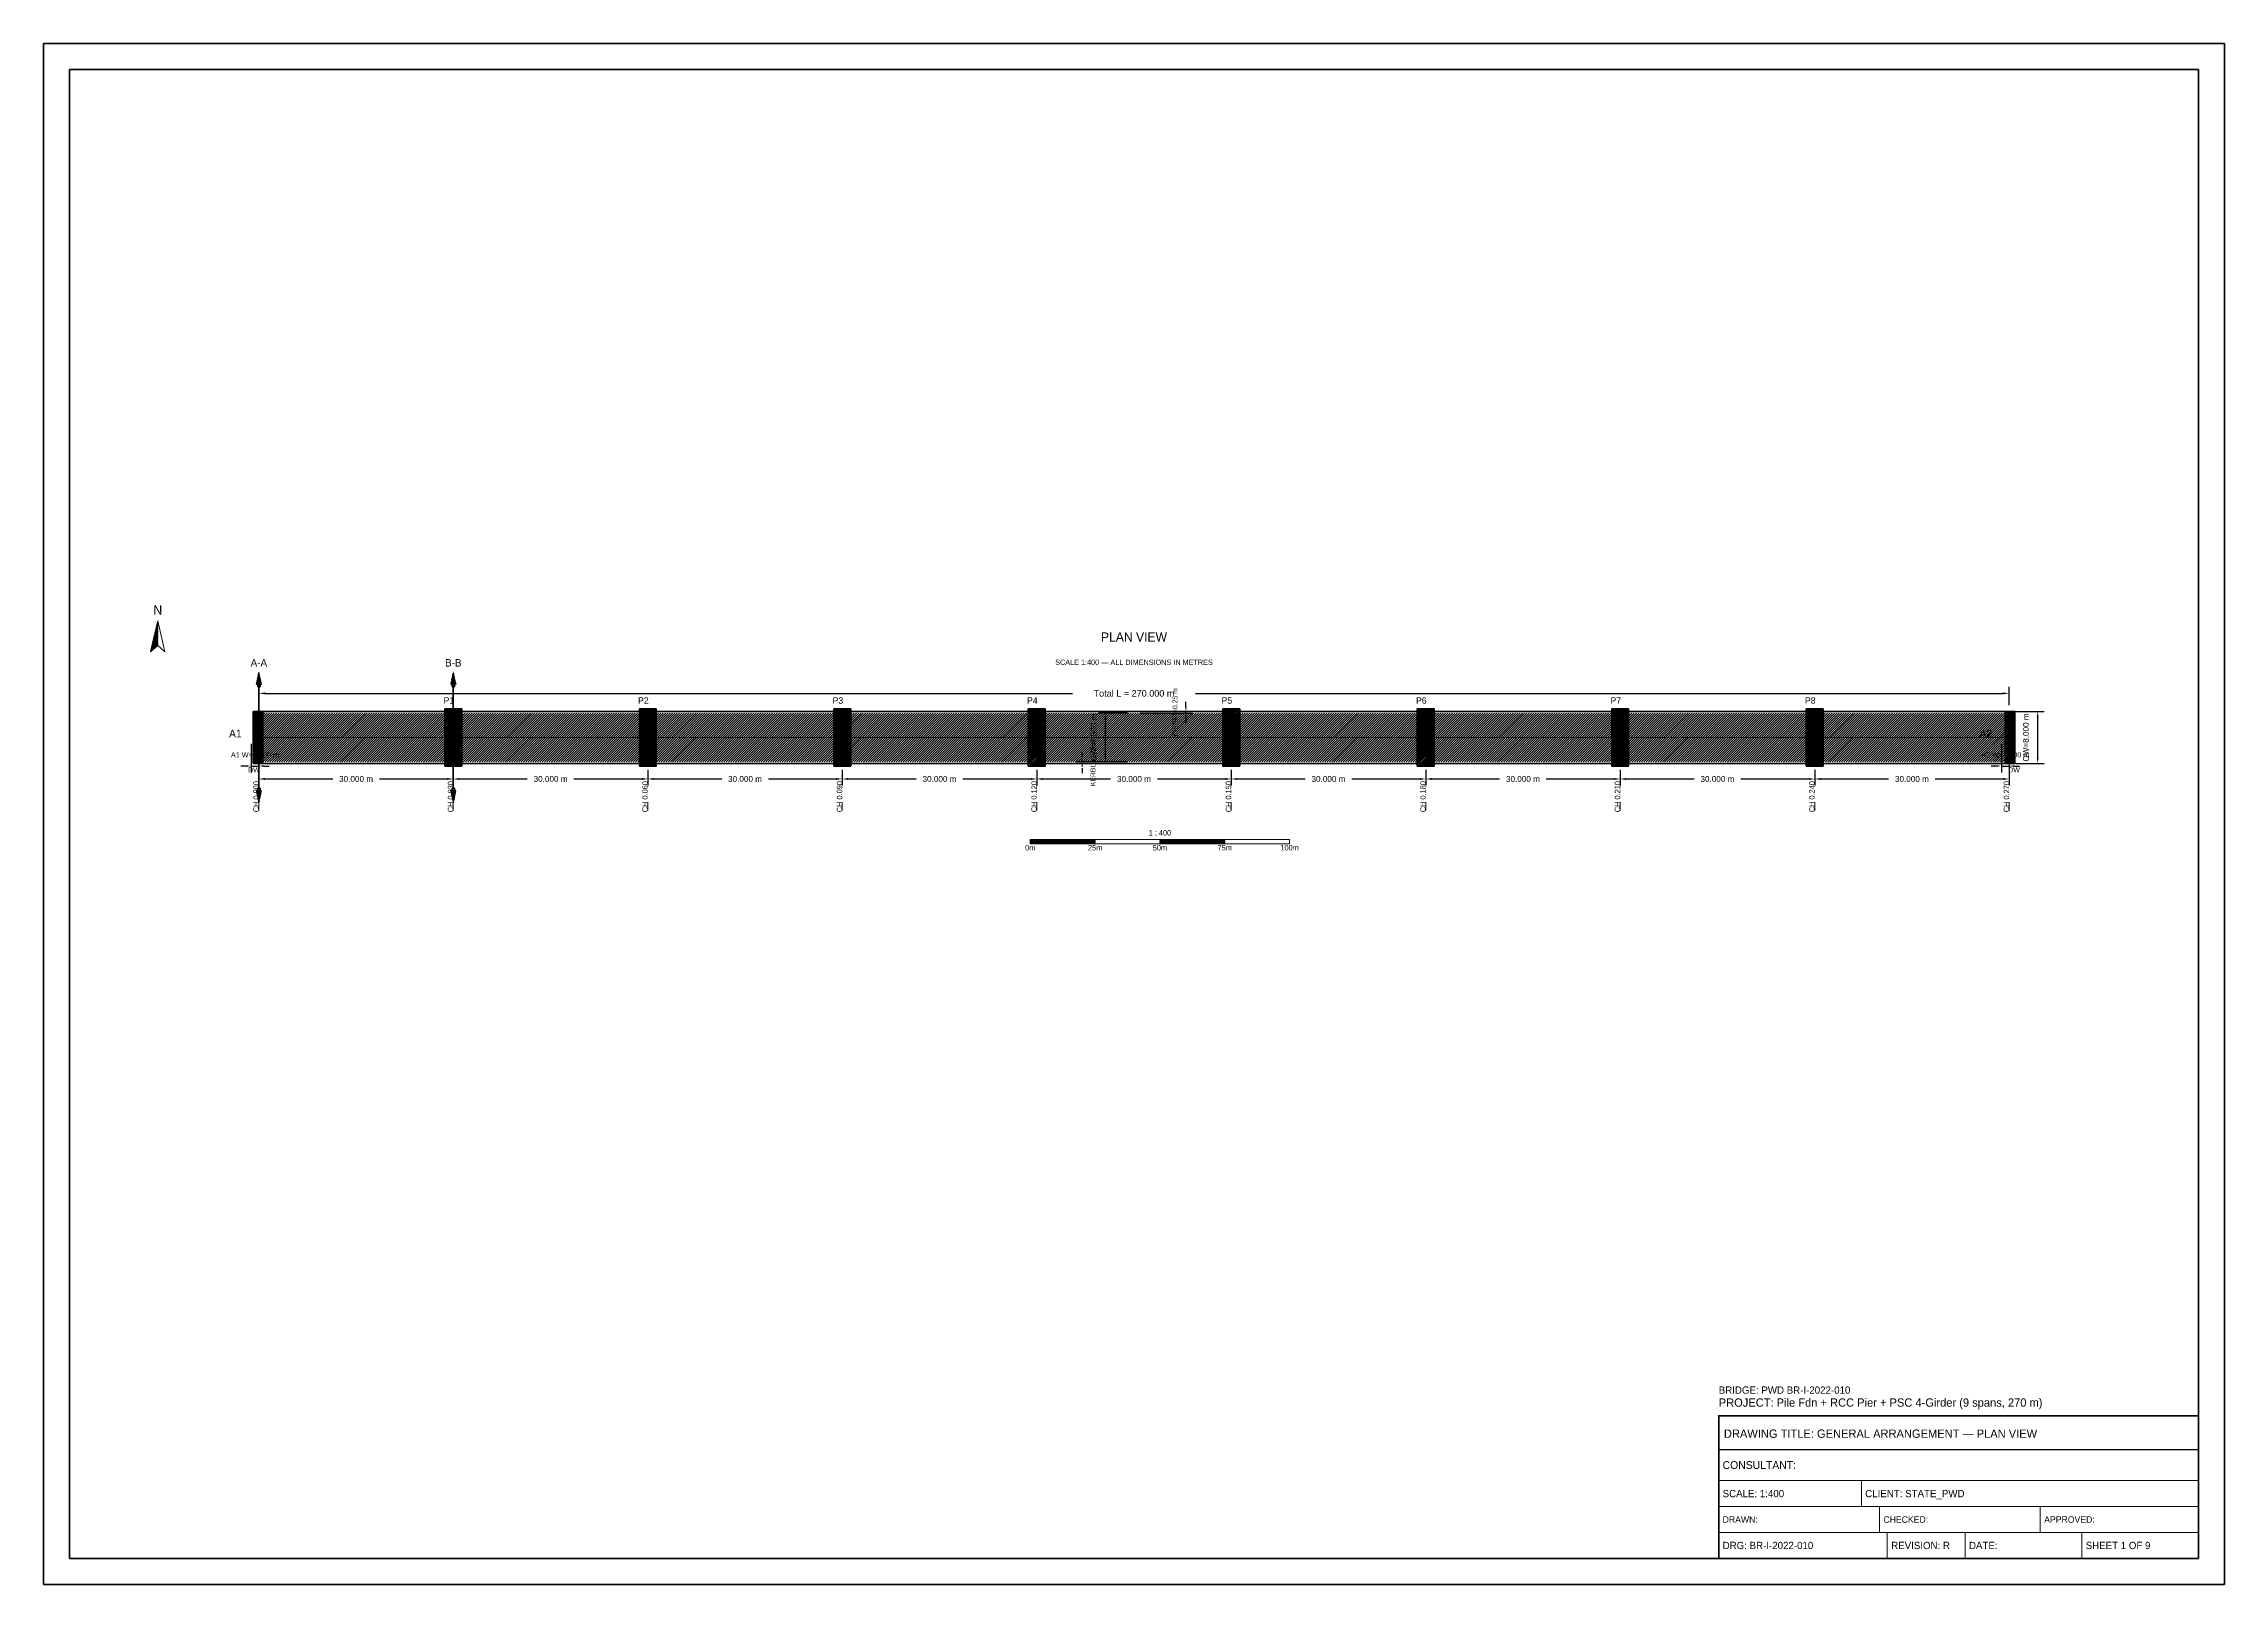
# Model space of a CAD drawing. Header units: metres. Extents: x 0 to 841, y 0 to 594.
import ezdxf
from ezdxf.enums import TextEntityAlignment as Align

# ---------------------------------------------------------------- set-up
doc = ezdxf.new("R2010")
doc.units = ezdxf.units.M
doc.linetypes.add('CENTER', pattern=[1.5, 0.75, -0.25, 0.25, -0.25])
doc.linetypes.add('DASHED', pattern=[0.5, 0.375, -0.125])
for name, color, linetype, lineweight in [('BORDER-INNER', 7, 'Continuous', 35), ('BORDER-OUTER', 7, 'Continuous', 70), ('CIVIL-CHAINAGE', 7, 'Continuous', 18), ('DIM-CHAINAGE', 3, 'Continuous', 18), ('DIM-LINEAR', 3, 'Continuous', 18), ('STRUC-CENTRE', 6, 'CENTER', 18), ('STRUC-HATCHING', 8, 'Continuous', 18), ('STRUC-OUTLINE', 1, 'Continuous', 50), ('STRUC-SECTION', 2, 'Continuous', 35), ('SUB-ABUT', 3, 'Continuous', 35), ('SUB-BEARING', 5, 'Continuous', 25), ('SUB-DIRT-WALL', 3, 'Continuous', 35), ('SUB-PIER', 2, 'Continuous', 35), ('SUPER-DECK', 2, 'Continuous', 50), ('SYM-NORTHARROW', 7, 'Continuous', 18), ('SYM-SCALE', 7, 'Continuous', 13), ('TEXT-GENERAL', 7, 'Continuous', 18), ('TEXT-HEADER', 7, 'Continuous', 25), ('TEXT-SPEC', 7, 'Continuous', 13), ('TEXT-TITLE', 7, 'Continuous', 25), ('TITLEBLK-BOX', 7, 'Continuous', 50), ('TITLEBLK-TEXT', 7, 'Continuous', 18)]:
    doc.layers.add(name, color=color, linetype=linetype, lineweight=lineweight)
doc.styles.add('BRIDGE_STD', font='Arial.ttf')
doc.dimstyles.new('pmb100', dxfattribs={"dimtxt": 2.5, "dimasz": 0.9375, "dimexe": 2.5, "dimexo": 2.5, "dimtad": 0, "dimtih": 1, "dimdec": 0, "dimtxsty": 'BRIDGE_STD', "dimcen": 2.5, "dimazin": 3, "dimtfac": 1, "dimtmove": 0, "dimatfit": 3})

msp = doc.modelspace()

# ---------------------------------------------------------------- hatches: boundary and pattern name
at = {"layer": 'STRUC-HATCHING'}
h = msp.add_hatch(dxfattribs=at)
h.set_pattern_fill('ANSI31', scale=0.2)
h.paths.add_polyline_path([(83, 317.125), (758, 317.125), (758, 335.875), (83, 335.875)])
at = {"layer": 'STRUC-SECTION'}
h = msp.add_hatch(dxfattribs=at)
h.set_pattern_fill('SOLID')
h.paths.add_polyline_path([(81.95, 346.95), (84.05, 346.95), (83, 351.75)])
h = msp.add_hatch(dxfattribs=at)
h.set_pattern_fill('SOLID')
h.paths.add_polyline_path([(156.95, 346.95), (159.05, 346.95), (158, 351.75)])
h = msp.add_hatch(dxfattribs=at)
h.set_pattern_fill('SOLID')
h.paths.add_polyline_path([(81.95, 306.05), (84.05, 306.05), (83, 301.25)])
h = msp.add_hatch(dxfattribs=at)
h.set_pattern_fill('SOLID')
h.paths.add_polyline_path([(156.95, 306.05), (159.05, 306.05), (158, 301.25)])
at = {"layer": 'SUB-ABUT'}
h = msp.add_hatch(dxfattribs=at)
h.set_pattern_fill('ANSI31', scale=0.125)
h.paths.add_polyline_path([(81.5, 316.5), (84.5, 316.5), (84.5, 336.5), (81.5, 336.5)])
h = msp.add_hatch(dxfattribs=at)
h.set_pattern_fill('ANSI31', scale=0.125)
h.paths.add_polyline_path([(756.5, 316.5), (759.5, 316.5), (759.5, 336.5), (756.5, 336.5)])
at = {"layer": 'SUB-PIER'}
h = msp.add_hatch(dxfattribs=at)
h.set_pattern_fill('ANSI31', scale=0.125)
h.paths.add_polyline_path([(154.75, 315.5), (161.25, 315.5), (161.25, 337.5), (154.75, 337.5)])
h = msp.add_hatch(dxfattribs=at)
h.set_pattern_fill('ANSI31', scale=0.125)
h.paths.add_polyline_path([(229.75, 315.5), (236.25, 315.5), (236.25, 337.5), (229.75, 337.5)])
h = msp.add_hatch(dxfattribs=at)
h.set_pattern_fill('ANSI31', scale=0.125)
h.paths.add_polyline_path([(304.75, 315.5), (311.25, 315.5), (311.25, 337.5), (304.75, 337.5)])
h = msp.add_hatch(dxfattribs=at)
h.set_pattern_fill('ANSI31', scale=0.125)
h.paths.add_polyline_path([(379.75, 315.5), (386.25, 315.5), (386.25, 337.5), (379.75, 337.5)])
h = msp.add_hatch(dxfattribs=at)
h.set_pattern_fill('ANSI31', scale=0.125)
h.paths.add_polyline_path([(454.75, 315.5), (461.25, 315.5), (461.25, 337.5), (454.75, 337.5)])
h = msp.add_hatch(dxfattribs=at)
h.set_pattern_fill('ANSI31', scale=0.125)
h.paths.add_polyline_path([(529.75, 315.5), (536.25, 315.5), (536.25, 337.5), (529.75, 337.5)])
h = msp.add_hatch(dxfattribs=at)
h.set_pattern_fill('ANSI31', scale=0.125)
h.paths.add_polyline_path([(604.75, 315.5), (611.25, 315.5), (611.25, 337.5), (604.75, 337.5)])
h = msp.add_hatch(dxfattribs=at)
h.set_pattern_fill('ANSI31', scale=0.125)
h.paths.add_polyline_path([(679.75, 315.5), (686.25, 315.5), (686.25, 337.5), (679.75, 337.5)])
at = {"layer": 'SYM-NORTHARROW'}
h = msp.add_hatch(dxfattribs=at)
h.set_pattern_fill('SOLID')
h.paths.add_polyline_path([(44, 371.5), (41.2, 359.5), (44, 361.9)])
at = {"layer": 'SYM-SCALE'}
h = msp.add_hatch(dxfattribs=at)
h.set_pattern_fill('SOLID')
h.paths.add_polyline_path([(380.5, 285.5), (405.5, 285.5), (405.5, 287.2), (380.5, 287.2)])
h = msp.add_hatch(dxfattribs=at)
h.set_pattern_fill('SOLID')
h.paths.add_polyline_path([(430.5, 285.5), (455.5, 285.5), (455.5, 287.2), (430.5, 287.2)])

# ---------------------------------------------------------------- linework, layer by layer
at = {"layer": 'BORDER-INNER'}
msp.add_lwpolyline([(10, 10), (831, 10), (831, 584), (10, 584), (10, 10)], dxfattribs=at)
at = {"layer": 'BORDER-OUTER'}
msp.add_lwpolyline([(0, 0), (841, 0), (841, 594), (0, 594), (0, 0)], dxfattribs=at)
at = {"layer": 'CIVIL-CHAINAGE'}
for p, q in [((83, 301.5), (83, 298.312)), ((158, 301.5), (158, 298.312)), ((233, 301.5), (233, 298.312)), ((308, 301.5), (308, 298.312)), ((383, 301.5), (383, 298.312)), ((458, 301.5), (458, 298.312)), ((533, 301.5), (533, 298.312)), ((608, 301.5), (608, 298.312)), ((683, 301.5), (683, 298.312)), ((758, 301.5), (758, 298.312))]:
    msp.add_line(p, q, dxfattribs=at)
at = {"layer": 'STRUC-CENTRE'}
msp.add_line((83, 326.5), (758, 326.5), dxfattribs=at)
at = {"layer": 'STRUC-OUTLINE', "lineweight": 50}
msp.add_lwpolyline([(83, 316.5), (83, 336.5), (758, 336.5), (758, 316.5), (83, 316.5)], dxfattribs=at)
at = {"layer": 'STRUC-SECTION', "color": 1, "linetype": 'DASHED', "lineweight": 50}
for p, q in [((83, 346.5), (83, 306.5)), ((158, 346.5), (158, 306.5))]:
    msp.add_line(p, q, dxfattribs=at)
at = {"layer": 'STRUC-SECTION', "color": 1}
for points in [[(82.55, 346.05), (83.45, 346.05), (83.45, 346.95), (82.55, 346.95), (82.55, 346.05)], [(157.55, 346.05), (158.45, 346.05), (158.45, 346.95), (157.55, 346.95), (157.55, 346.05)], [(82.55, 306.05), (83.45, 306.05), (83.45, 306.95), (82.55, 306.95), (82.55, 306.05)], [(157.55, 306.05), (158.45, 306.05), (158.45, 306.95), (157.55, 306.95), (157.55, 306.05)]]:
    msp.add_lwpolyline(points, dxfattribs=at)
at = {"layer": 'SUB-ABUT', "lineweight": 40}
for points in [[(81.5, 316.5), (84.5, 316.5), (84.5, 336.5), (81.5, 336.5), (81.5, 316.5)], [(756.5, 316.5), (759.5, 316.5), (759.5, 336.5), (756.5, 336.5), (756.5, 316.5)]]:
    msp.add_lwpolyline(points, dxfattribs=at)
at = {"layer": 'SUB-BEARING'}
for p, q in [((83, 335.125), (83, 336.625)), ((158, 335.125), (158, 336.625)), ((233, 335.125), (233, 336.625)), ((308, 335.125), (308, 336.625)), ((383, 335.125), (383, 336.625)), ((458, 335.125), (458, 336.625)), ((533, 335.125), (533, 336.625)), ((608, 335.125), (608, 336.625)), ((683, 335.125), (683, 336.625)), ((758, 335.125), (758, 336.625)), ((82.25, 335.875), (83.75, 335.875)), ((82.25, 329.625), (83.75, 329.625)), ((83, 328.875), (83, 330.375)), ((157.25, 335.875), (158.75, 335.875)), ((157.25, 329.625), (158.75, 329.625)), ((158, 328.875), (158, 330.375)), ((232.25, 335.875), (233.75, 335.875)), ((232.25, 329.625), (233.75, 329.625)), ((233, 328.875), (233, 330.375)), ((307.25, 335.875), (308.75, 335.875)), ((307.25, 329.625), (308.75, 329.625)), ((308, 328.875), (308, 330.375)), ((382.25, 335.875), (383.75, 335.875)), ((382.25, 329.625), (383.75, 329.625)), ((383, 328.875), (383, 330.375)), ((457.25, 335.875), (458.75, 335.875)), ((457.25, 329.625), (458.75, 329.625)), ((458, 328.875), (458, 330.375)), ((532.25, 335.875), (533.75, 335.875)), ((532.25, 329.625), (533.75, 329.625)), ((533, 328.875), (533, 330.375)), ((607.25, 335.875), (608.75, 335.875)), ((607.25, 329.625), (608.75, 329.625)), ((608, 328.875), (608, 330.375)), ((682.25, 335.875), (683.75, 335.875)), ((682.25, 329.625), (683.75, 329.625)), ((683, 328.875), (683, 330.375)), ((757.25, 335.875), (758.75, 335.875)), ((757.25, 329.625), (758.75, 329.625)), ((758, 328.875), (758, 330.375)), ((82.25, 323.375), (83.75, 323.375)), ((83, 322.625), (83, 324.125)), ((157.25, 323.375), (158.75, 323.375)), ((158, 322.625), (158, 324.125)), ((232.25, 323.375), (233.75, 323.375)), ((233, 322.625), (233, 324.125)), ((307.25, 323.375), (308.75, 323.375)), ((308, 322.625), (308, 324.125)), ((382.25, 323.375), (383.75, 323.375)), ((383, 322.625), (383, 324.125)), ((457.25, 323.375), (458.75, 323.375)), ((458, 322.625), (458, 324.125)), ((532.25, 323.375), (533.75, 323.375)), ((533, 322.625), (533, 324.125)), ((607.25, 323.375), (608.75, 323.375)), ((608, 322.625), (608, 324.125)), ((682.25, 323.375), (683.75, 323.375)), ((683, 322.625), (683, 324.125)), ((757.25, 323.375), (758.75, 323.375)), ((758, 322.625), (758, 324.125)), ((82.25, 317.125), (83.75, 317.125)), ((83, 316.375), (83, 317.875)), ((157.25, 317.125), (158.75, 317.125)), ((158, 316.375), (158, 317.875)), ((232.25, 317.125), (233.75, 317.125)), ((233, 316.375), (233, 317.875)), ((307.25, 317.125), (308.75, 317.125)), ((308, 316.375), (308, 317.875)), ((382.25, 317.125), (383.75, 317.125)), ((383, 316.375), (383, 317.875)), ((457.25, 317.125), (458.75, 317.125)), ((458, 316.375), (458, 317.875)), ((532.25, 317.125), (533.75, 317.125)), ((533, 316.375), (533, 317.875)), ((607.25, 317.125), (608.75, 317.125)), ((608, 316.375), (608, 317.875)), ((682.25, 317.125), (683.75, 317.125)), ((683, 316.375), (683, 317.875)), ((757.25, 317.125), (758.75, 317.125)), ((758, 316.375), (758, 317.875))]:
    msp.add_line(p, q, dxfattribs=at)
for centre in [(83, 335.875), (158, 335.875), (233, 335.875), (308, 335.875), (383, 335.875), (458, 335.875), (533, 335.875), (608, 335.875), (683, 335.875), (758, 335.875), (83, 329.625), (158, 329.625), (233, 329.625), (308, 329.625), (383, 329.625), (458, 329.625), (533, 329.625), (608, 329.625), (683, 329.625), (758, 329.625), (83, 323.375), (158, 323.375), (233, 323.375), (308, 323.375), (383, 323.375), (458, 323.375), (533, 323.375), (608, 323.375), (683, 323.375), (758, 323.375), (83, 317.125), (158, 317.125), (233, 317.125), (308, 317.125), (383, 317.125), (458, 317.125), (533, 317.125), (608, 317.125), (683, 317.125), (758, 317.125)]:
    msp.add_circle(centre, 0.75, dxfattribs=at)
at = {"layer": 'SUB-DIRT-WALL', "lineweight": 35}
for points in [[(80.75, 316.5), (81.5, 316.5), (81.5, 336.5), (80.75, 336.5), (80.75, 316.5)], [(759.5, 316.5), (760.25, 316.5), (760.25, 336.5), (759.5, 336.5), (759.5, 316.5)]]:
    msp.add_lwpolyline(points, dxfattribs=at)
at = {"layer": 'SUB-PIER', "lineweight": 40}
for points in [[(154.75, 315.5), (161.25, 315.5), (161.25, 337.5), (154.75, 337.5), (154.75, 315.5)], [(229.75, 315.5), (236.25, 315.5), (236.25, 337.5), (229.75, 337.5), (229.75, 315.5)], [(304.75, 315.5), (311.25, 315.5), (311.25, 337.5), (304.75, 337.5), (304.75, 315.5)], [(379.75, 315.5), (386.25, 315.5), (386.25, 337.5), (379.75, 337.5), (379.75, 315.5)], [(454.75, 315.5), (461.25, 315.5), (461.25, 337.5), (454.75, 337.5), (454.75, 315.5)], [(529.75, 315.5), (536.25, 315.5), (536.25, 337.5), (529.75, 337.5), (529.75, 315.5)], [(604.75, 315.5), (611.25, 315.5), (611.25, 337.5), (604.75, 337.5), (604.75, 315.5)], [(679.75, 315.5), (686.25, 315.5), (686.25, 337.5), (679.75, 337.5), (679.75, 315.5)]]:
    msp.add_lwpolyline(points, dxfattribs=at)
at = {"layer": 'SUPER-DECK', "lineweight": 30}
msp.add_lwpolyline([(83, 316.5), (83, 336.5), (758, 336.5), (758, 316.5), (83, 316.5)], dxfattribs=at)
at = {"layer": 'SYM-NORTHARROW'}
msp.add_lwpolyline([(44, 371.5), (41.2, 359.5), (44, 361.9), (46.8, 359.5), (44, 371.5)], dxfattribs=at)
at = {"layer": 'SYM-SCALE'}
msp.add_lwpolyline([(380.5, 285.5), (480.5, 285.5), (480.5, 287.2), (380.5, 287.2), (380.5, 285.5)], dxfattribs=at)
at = {"layer": 'TITLEBLK-BOX', "lineweight": 50}
msp.add_lwpolyline([(646, 10), (831, 10), (831, 65), (646, 65), (646, 10)], dxfattribs=at)
at = {"layer": 'TITLEBLK-BOX', "lineweight": 30}
msp.add_lwpolyline([(646, 52), (831, 52), (831, 65), (646, 65), (646, 52)], dxfattribs=at)
at = {"layer": 'TITLEBLK-BOX', "lineweight": 18}
for points in [[(646, 40), (831, 40), (831, 52), (646, 52), (646, 40)], [(646, 30), (701, 30), (701, 40), (646, 40), (646, 30)], [(701, 30), (831, 30), (831, 40), (701, 40), (701, 30)], [(646, 20), (708, 20), (708, 30), (646, 30), (646, 20)], [(708, 20), (770, 20), (770, 30), (708, 30), (708, 20)], [(770, 20), (831, 20), (831, 30), (770, 30), (770, 20)], [(646, 10), (711, 10), (711, 20), (646, 20), (646, 10)], [(711, 10), (741, 10), (741, 20), (711, 20), (711, 10)], [(741, 10), (786, 10), (786, 20), (741, 20), (741, 10)], [(786, 10), (831, 10), (831, 20), (786, 20), (786, 10)]]:
    msp.add_lwpolyline(points, dxfattribs=at)

# ---------------------------------------------------------------- texts
at = {"layer": 'DIM-CHAINAGE'}
for s, p in [('CH 0.000', (83, 297.675)), ('CH 0.030', (158, 297.675)), ('CH 0.060', (233, 297.675)), ('CH 0.090', (308, 297.675)), ('CH 0.120', (383, 297.675)), ('CH 0.150', (458, 297.675)), ('CH 0.180', (533, 297.675)), ('CH 0.210', (608, 297.675)), ('CH 0.240', (683, 297.675)), ('CH 0.270', (758, 297.675))]:
    msp.add_text(s, height=2.125, rotation=90, dxfattribs=at).set_placement(p)
at = {"layer": 'SYM-NORTHARROW'}
msp.add_text('N', height=3.6, dxfattribs=at).set_placement((44, 373.9), align=Align.CENTER)
at = {"layer": 'TEXT-GENERAL'}
for s, height, p in [('P1', 2.5, (154.25, 339.5)), ('P2', 2.5, (229.25, 339.5)), ('P3', 2.5, (304.25, 339.5)), ('P4', 2.5, (379.25, 339.5)), ('P5', 2.5, (454.25, 339.5)), ('P6', 2.5, (529.25, 339.5)), ('P7', 2.5, (604.25, 339.5)), ('P8', 2.5, (679.25, 339.5)), ('A1', 3, (71.5, 326.5)), ('A2', 3, (746.5, 326.5))]:
    msp.add_text(s, height=height, dxfattribs=at).set_placement(p)
for s, p in [('1 : 400', (430.5, 288.688)), ('0m', (380.5, 282.95)), ('25m', (405.5, 282.95)), ('50m', (430.5, 282.95)), ('75m', (455.5, 282.95)), ('100m', (480.5, 282.95))]:
    msp.add_text(s, height=2.125, dxfattribs=at).set_placement(p, align=Align.CENTER)
at = {"layer": 'TEXT-HEADER'}
msp.add_text('PLAN VIEW', height=3.5, dxfattribs=at).set_placement((420.5, 363.5), align=Align.CENTER)
at = {"layer": 'TEXT-HEADER', "color": 1}
for s, p in [('A-A', (83, 353.85)), ('B-B', (158, 353.85))]:
    msp.add_text(s, height=2.85, dxfattribs=at).set_placement(p, align=Align.CENTER)
at = {"layer": 'TEXT-SPEC', "color": 8}
msp.add_text('SCALE 1:400 — ALL DIMENSIONS IN METRES', height=2.025, dxfattribs=at).set_placement((420.5, 354.5), align=Align.CENTER)
at = {"layer": 'TEXT-SPEC'}
for p in [(81.125, 313), (759.875, 313)]:
    msp.add_text('DW', height=2, dxfattribs=at).set_placement(p, align=Align.CENTER)
at = {"layer": 'TEXT-TITLE'}
for s, p in [('PROJECT: Pile Fdn + RCC Pier + PSC 4-Girder (9 spans, 270 m)', (646, 68.5)), ('DRAWING TITLE: GENERAL ARRANGEMENT — PLAN VIEW', (648, 56.5))]:
    msp.add_text(s, height=3.2, dxfattribs=at).set_placement(p)
at = {"layer": 'TITLEBLK-TEXT'}
for s, height, p in [('BRIDGE: PWD BR-I-2022-010', 2.8, (646, 73.5)), ('CONSULTANT: ', 3, (647.5, 44.5)), ('SCALE: 1:400', 2.8, (647.5, 33.6)), ('CLIENT: STATE_PWD', 2.8, (702.5, 33.6)), ('DRAWN: ', 2.5, (647.5, 23.75)), ('CHECKED: ', 2.5, (709.5, 23.75)), ('APPROVED: ', 2.5, (771.5, 23.75)), ('DRG: BR-I-2022-010', 2.8, (647.5, 13.6)), ('REVISION: R', 2.8, (712.5, 13.6)), ('DATE: ', 2.8, (742.5, 13.6)), ('SHEET 1 OF 9', 2.8, (787.5, 13.6))]:
    msp.add_text(s, height=height, dxfattribs=at).set_placement(p)

# ---------------------------------------------------------------- dimensions: what is measured, and where the dimension line sits
at = {"layer": 'DIM-LINEAR'}
for base, p1, p2, text, override in [((83, 343.5), (83, 336.5), (758, 336.5), 'Total L = 270.000 m', {"dimtxt": 2.5, "dimasz": 2.5, "dimgap": 1, "dimclrt": 3}), ((80, 315.5), (80, 326.5), (83, 326.5), 'A1 W=1.200 m', {"dimtxt": 2, "dimasz": 2, "dimgap": 0.8, "dimclrt": 3}), ((755, 315.5), (755, 326.5), (758, 326.5), 'A2 W=1.200 m', {"dimtxt": 2, "dimasz": 2, "dimgap": 0.8, "dimclrt": 3}), ((83, 310.5), (83, 316.5), (158, 316.5), '30.000 m', {"dimtxt": 2.25, "dimasz": 2.25, "dimgap": 0.9, "dimclrt": 3}), ((158, 310.5), (158, 316.5), (233, 316.5), '30.000 m', {"dimtxt": 2.25, "dimasz": 2.25, "dimgap": 0.9, "dimclrt": 3}), ((233, 310.5), (233, 316.5), (308, 316.5), '30.000 m', {"dimtxt": 2.25, "dimasz": 2.25, "dimgap": 0.9, "dimclrt": 3}), ((308, 310.5), (308, 316.5), (383, 316.5), '30.000 m', {"dimtxt": 2.25, "dimasz": 2.25, "dimgap": 0.9, "dimclrt": 3}), ((383, 310.5), (383, 316.5), (458, 316.5), '30.000 m', {"dimtxt": 2.25, "dimasz": 2.25, "dimgap": 0.9, "dimclrt": 3}), ((458, 310.5), (458, 316.5), (533, 316.5), '30.000 m', {"dimtxt": 2.25, "dimasz": 2.25, "dimgap": 0.9, "dimclrt": 3}), ((533, 310.5), (533, 316.5), (608, 316.5), '30.000 m', {"dimtxt": 2.25, "dimasz": 2.25, "dimgap": 0.9, "dimclrt": 3}), ((608, 310.5), (608, 316.5), (683, 316.5), '30.000 m', {"dimtxt": 2.25, "dimasz": 2.25, "dimgap": 0.9, "dimclrt": 3}), ((683, 310.5), (683, 316.5), (758, 316.5), '30.000 m', {"dimtxt": 2.25, "dimasz": 2.25, "dimgap": 0.9, "dimclrt": 3})]:
    msp.add_linear_dim(base=base, p1=p1, p2=p2, text=text, dimstyle='pmb100', override=override, dxfattribs=at).render()
for base, p1, p2, text, override in [((440.5, 335.875), (420.5, 335.875), (420.5, 336.5), 'KERBR=0.25 m', {"dimtxt": 1.875, "dimasz": 1.875, "dimgap": 0.75, "dimclrt": 3}), ((769, 316.5), (758, 316.5), (758, 336.5), 'OW=8.000 m', {"dimtxt": 2.25, "dimasz": 2.25, "dimgap": 0.9, "dimclrt": 3}), ((409.5, 317.125), (420.5, 317.125), (420.5, 335.875), 'CW=7.500 m', {"dimtxt": 2.25, "dimasz": 2.25, "dimgap": 0.9, "dimclrt": 3}), ((400.5, 317.125), (420.5, 317.125), (420.5, 316.5), 'KERBL=0.25 m', {"dimtxt": 1.875, "dimasz": 1.875, "dimgap": 0.75, "dimclrt": 3})]:
    msp.add_linear_dim(base=base, p1=p1, p2=p2, angle=90, text=text, dimstyle='pmb100', override=override, dxfattribs=at).render()

doc.saveas('drawing.dxf')
